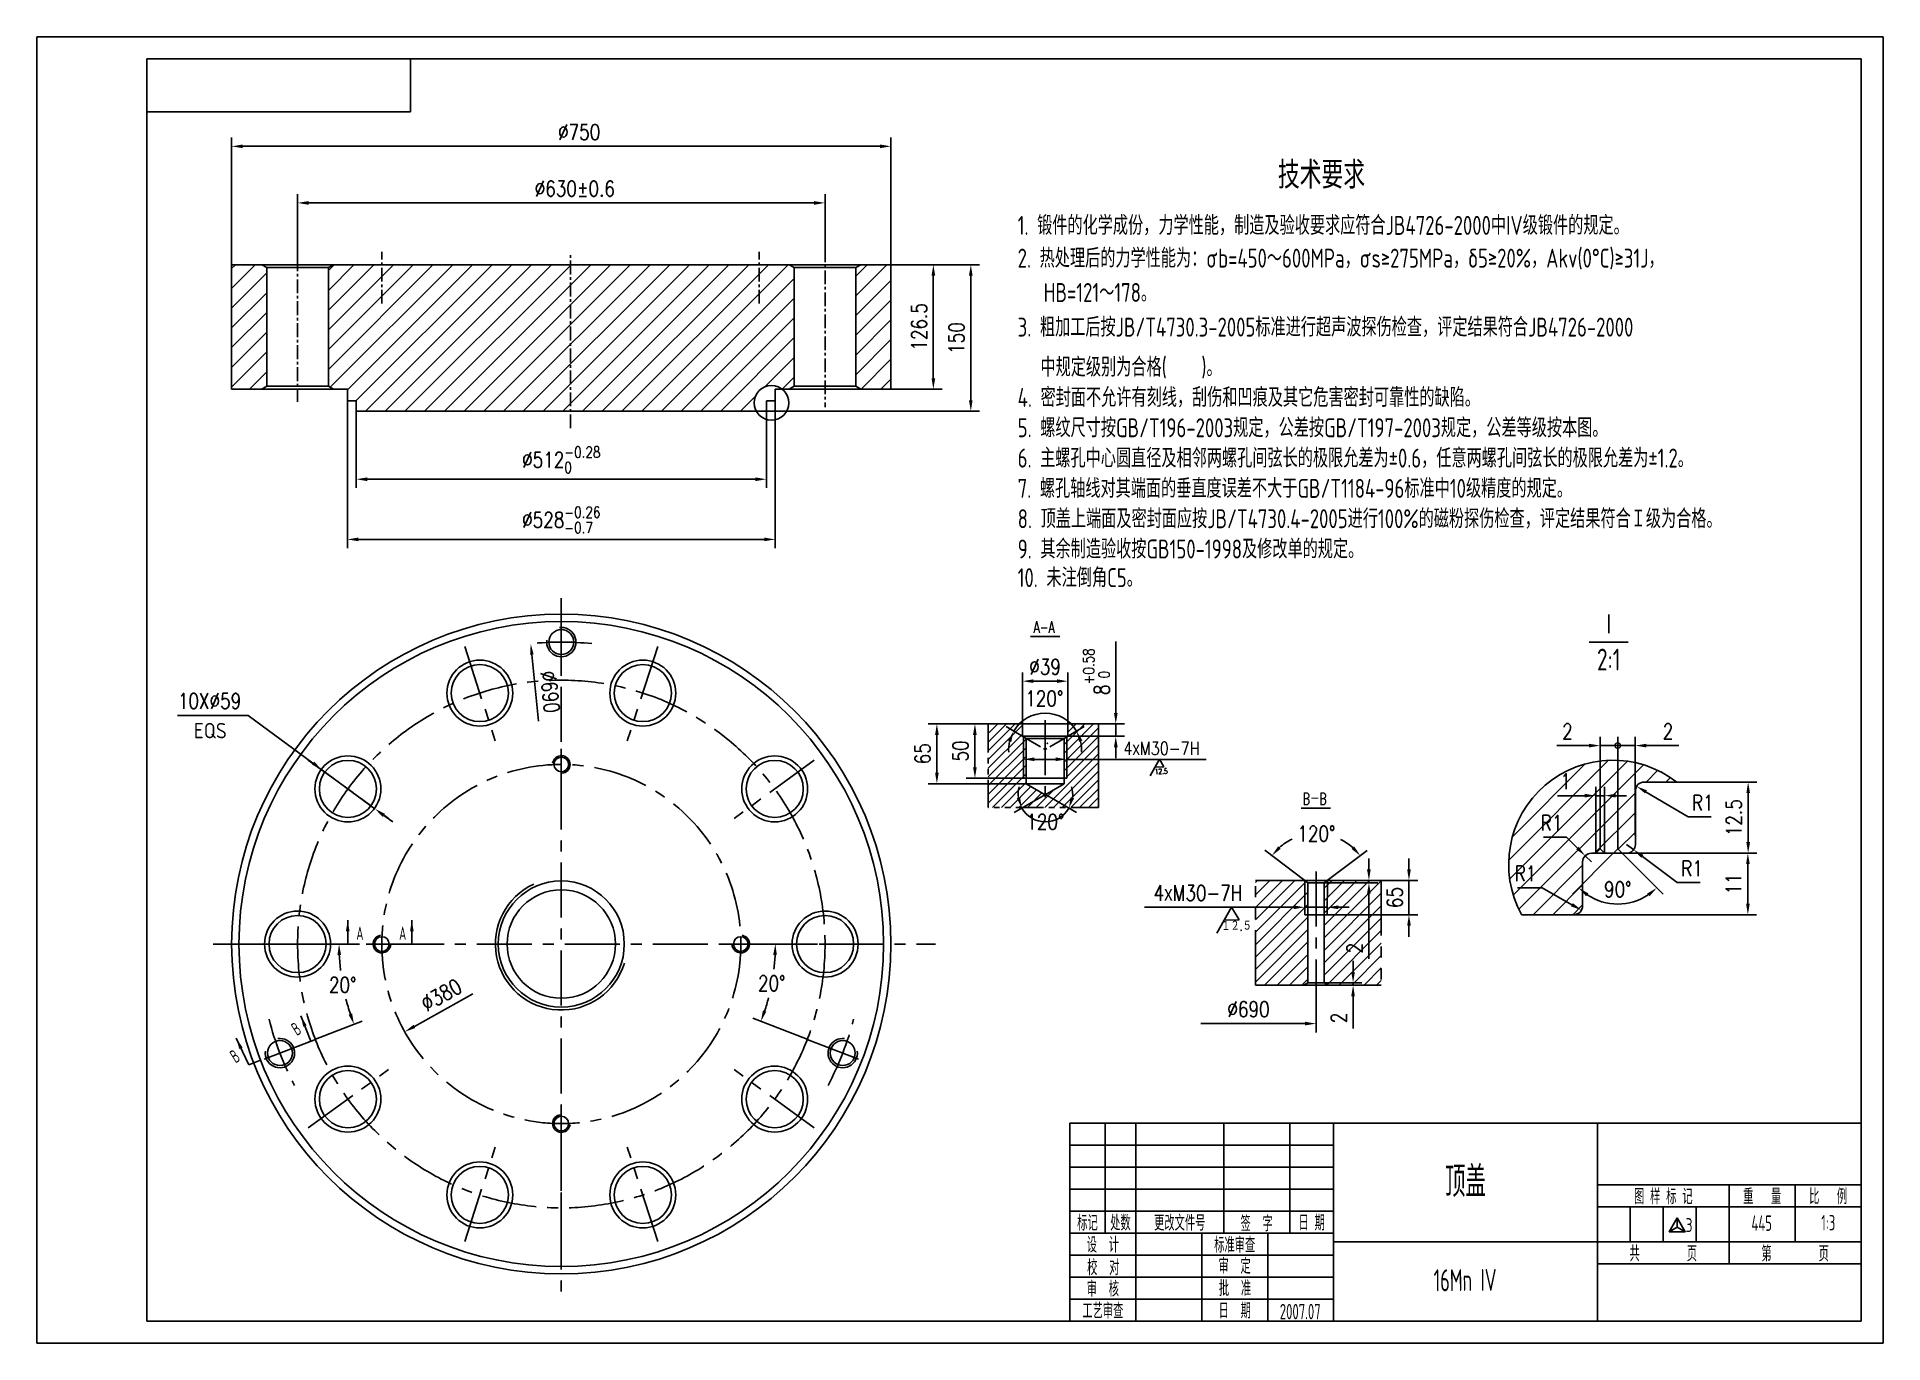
# Model space of a CAD drawing. Header units: inches. Extents: x -75 to 1185, y -15 to 876.
import ezdxf
from ezdxf.enums import TextEntityAlignment as Align

# ---------------------------------------------------------------- set-up
doc = ezdxf.new("R2010")
doc.units = ezdxf.units.IN
doc.header["$LTSCALE"] = 30
doc.linetypes.add('CENTER', pattern=[2, 1.25, -0.25, 0.25, -0.25])
doc.linetypes.add('PHANTOM', pattern=[2.5, 1.25, -0.25, 0.25, -0.25, 0.25, -0.25])
for name, color, linetype in [('06', 10, 'Continuous'), ('08', 7, 'Continuous'), ('09', 170, 'Continuous'), ('1', 7, 'Continuous'), ('1轮廓实线层', 7, 'Continuous'), ('2细线层', 4, 'Continuous'), ('3中心线层', 1, 'CENTER'), ('4', 1, 'CENTER'), ('5', 2, 'PHANTOM'), ('5剖面线层', 2, 'Continuous'), ('6', 3, 'Continuous'), ('6文字层', 3, 'Continuous'), ('8符号标注层', 31, 'Continuous'), ('图框层', 7, 'Continuous')]:
    doc.layers.add(name, color=color, linetype=linetype)
doc.styles.add('HZ', font='Romans.shx', dxfattribs={"width": 0.667, "bigfont": 'Hztxt.shx'})
doc.styles.add('PC_TEXTSTYLE', font='isocp.shx', dxfattribs={"width": 0.8, "bigfont": 'hzfs.shx'})
doc.styles.add('TH_GBDIM', font='romans.shx', dxfattribs={"width": 0.8, "bigfont": 'gbcbig.shx'})
doc.dimstyles.new('TH_GBDIM', dxfattribs={"dimscale": 3, "dimtxt": 3.5, "dimasz": 2.5, "dimexe": 2, "dimexo": 0, "dimgap": 1.5, "dimtad": 1, "dimdec": 1, "dimdsep": 46, "dimtxsty": 'TH_GBDIM', "dimcen": 2.5, "dimclrd": 130, "dimclre": 130, "dimclrt": 3, "dimadec": 0, "dimazin": 0, "dimtfac": 0.714286, "dimtdec": 1, "dimtmove": 0, "dimatfit": 3, "dimfxl": 0, "dimtzin": 0, "dimlwd": -1, "dimlwe": -1, "dimarcsym": 0})
doc.dimstyles.new('TH_GBDIM1', dxfattribs={"dimscale": 3, "dimtxt": 3.5, "dimasz": 2.5, "dimexe": 2, "dimexo": 0, "dimgap": 1.5, "dimtad": 1, "dimdec": 1, "dimzin": 0, "dimdsep": 46, "dimtxsty": 'TH_GBDIM', "dimcen": 2.5, "dimclrd": 130, "dimclre": 130, "dimclrt": 3, "dimadec": 0, "dimazin": 0, "dimtfac": 0.714286, "dimtdec": 1, "dimtmove": 0, "dimatfit": 3, "dimfxl": 0, "dimtzin": 0, "dimlwd": -1, "dimlwe": -1, "dimarcsym": 0})

msp = doc.modelspace()

# ---------------------------------------------------------------- texts
at = {"layer": '09', "ltscale": 20, "style": 'HZ', "width": 0.667}
for s, p in [('A-A', (612.35, 473.44)), ('B－B', (797.1, 356.27))]:
    msp.add_text(s, height=8, dxfattribs=at).set_placement(p, align=Align.MIDDLE)
at = {"layer": '09', "ltscale": 15, "style": 'HZ', "width": 0.667}
for s, height, p in [('12.5', 3.6, (687.88, 373.18)), ('１２.５', 7, (733.31, 266.15))]:
    msp.add_text(s, height=height, rotation=0.6242, dxfattribs=at).set_placement(p)
at = {"layer": '6', "style": 'PC_TEXTSTYLE'}
msp.add_text('EQS', height=10.5, dxfattribs=at).set_placement((43.34, 402.79), align=Align.MIDDLE)
at = {"layer": '6文字层', "style": 'PC_TEXTSTYLE', "width": 0.8}
msp.add_text('技术要求', height=18.6, dxfattribs=at).set_placement((801.71, 766.96), align=Align.BOTTOM_CENTER)
for s, p in [('1. 锻件的化学成份，力学性能，制造及验收要求应符合JB4726-2000中IV级锻件的规定。', (594.36, 737.11)), ('2. 热处理后的力学性能为：σb=450～600MPa，σs≥275MPa，δ5≥20%，Akv(0%%dC)≥31J，', (594.36, 714.76)), ('   HB=121～178。', (594.36, 691.34)), ('3. 粗加工后按JB/T4730.3-2005标准进行超声波探伤检查，评定结果符合JB4726-2000', (594.36, 667.71)), ('  中规定级别为合格(    )。', (598.1, 640.42)), ('4. 密封面不允许有刻线，刮伤和凹痕及其它危害密封可靠性的缺陷。', (594.36, 619.73)), ('5. 螺纹尺寸按GB/T196-2003规定，公差按GB/T197-2003规定，公差等级按本图。', (594.36, 599.05)), ('6. 主螺孔中心圆直径及相邻两螺孔间弦长的极限允差为%%p0.6，任意两螺孔间弦长的极限允差为%%p1.2。', (594.36, 578.37)), ('7. 螺孔轴线对其端面的垂直度误差不大于GB/T1184-96标准中10级精度的规定。', (594.36, 557.69)), ('8. 顶盖上端面及密封面应按JB/T4730.4-2005进行100%的磁粉探伤检查，评定结果符合Ｉ级为合格。', (594.36, 537.01)), ('9. 其余制造验收按GB150-1998及修改单的规定。', (594.36, 516.33)), ('10. 未注倒角C5。', (594.36, 496.8))]:
    msp.add_text(s, height=12.9254, dxfattribs=at).set_placement(p, align=Align.BOTTOM_LEFT)
at = {"layer": '6文字层', "style": 'PC_TEXTSTYLE', "width": 0.667}
for p in [(143, 260.05), (172.2, 260.05)]:
    msp.add_text('A', height=9, dxfattribs=at).set_placement(p)
for p in [(102.4, 194.35), (60.56, 175.66)]:
    msp.add_text('B', height=9, rotation=32.05758, dxfattribs=at).set_placement(p)
at = {"layer": '6文字层', "attachment_point": 8, "style": 'PC_TEXTSTYLE'}
for s, insert, char_height in [('Ⅰ', (997.76, 467.68), 14.85), ('2:1', (997.76, 443.84), 14.847)]:
    msp.add_mtext(s, dxfattribs=dict(at, insert=insert, char_height=char_height))

# ---------------------------------------------------------------- blocks, each defined once
blk = doc.blocks.new('*D5')
at = {"color": 130}
for p, q in [((502.8, 720.6), (568.4, 720.6)), ((562.4, 628.2), (562.4, 713.1)), ((422.9, 620.7), (568.4, 620.7))]:
    blk.add_line(p, q, dxfattribs=at)
for points in [[(561.1, 713.1), (563.6, 713.1), (562.4, 720.6)], [(561.1, 628.2), (563.6, 628.2), (562.4, 620.7)]]:
    blk.add_solid(points, dxfattribs=at)
at = {"layer": 'Defpoints', "color": 0}
for p in [(502.8, 720.6), (562.4, 720.6), (422.9, 620.7)]:
    blk.add_point(p, dxfattribs=at)
at = {"color": 3, "insert": (552.6, 670.6), "char_height": 10.5, "attachment_point": 5, "rotation": 90, "style": 'TH_GBDIM'}
blk.add_mtext('150{}{}', dxfattribs=at)
blk = doc.blocks.new('*D6')
at = {"color": 130}
for p, q in [((102.9, 725.6), (102.9, 768.8)), ((462.9, 731.7), (462.9, 768.8)), ((110.4, 762.8), (455.4, 762.8))]:
    blk.add_line(p, q, dxfattribs=at)
for points in [[(110.4, 764), (110.4, 761.5), (102.9, 762.8)], [(455.4, 764), (455.4, 761.5), (462.9, 762.8)]]:
    blk.add_solid(points, dxfattribs=at)
at = {"layer": 'Defpoints', "color": 0}
for p in [(462.9, 762.8), (462.9, 731.7), (102.9, 725.6)]:
    blk.add_point(p, dxfattribs=at)
at = {"color": 3, "insert": (292.1, 772.5), "char_height": 10.5, "attachment_point": 5, "style": 'TH_GBDIM'}
blk.add_mtext('%%c630%%P0.6', dxfattribs=at)
blk = doc.blocks.new('*D7')
at = {"color": 130}
for p, q in [((57.9, 720.6), (57.9, 807.4)), ((507.9, 720.6), (507.9, 807.4)), ((65.4, 801.4), (500.4, 801.4))]:
    blk.add_line(p, q, dxfattribs=at)
for points in [[(65.4, 802.6), (65.4, 800.1), (57.9, 801.4)], [(500.4, 802.6), (500.4, 800.1), (507.9, 801.4)]]:
    blk.add_solid(points, dxfattribs=at)
at = {"layer": 'Defpoints', "color": 0}
for p in [(507.9, 801.4), (57.9, 720.6), (507.9, 720.6)]:
    blk.add_point(p, dxfattribs=at)
at = {"color": 3, "insert": (295.1, 811.1), "char_height": 10.5, "attachment_point": 5, "style": 'TH_GBDIM'}
blk.add_mtext('%%c750', dxfattribs=at)
blk = doc.blocks.new('*D8')
at = {"color": 130}
for p, q in [((142.9, 620.7), (142.9, 568.3)), ((422.9, 620.7), (422.9, 568.3)), ((150.4, 574.3), (415.4, 574.3))]:
    blk.add_line(p, q, dxfattribs=at)
for points in [[(150.4, 575.5), (150.4, 573), (142.9, 574.3)], [(415.4, 575.5), (415.4, 573), (422.9, 574.3)]]:
    blk.add_solid(points, dxfattribs=at)
at = {"layer": 'Defpoints', "color": 0}
for p in [(142.9, 620.7), (422.9, 620.7), (422.9, 574.3)]:
    blk.add_point(p, dxfattribs=at)
at = {"color": 3, "insert": (282.9, 587.5), "char_height": 10.5, "attachment_point": 5, "style": 'TH_GBDIM'}
blk.add_mtext('\\A1;%%c512{\\H0.7143x;\\S-0.28^ 0;}', dxfattribs=at)
blk = doc.blocks.new('*D9')
at = {"color": 130}
for p, q in [((136.9, 627.7), (136.9, 527.2)), ((428.9, 627.7), (428.9, 527.2)), ((144.4, 533.2), (421.4, 533.2))]:
    blk.add_line(p, q, dxfattribs=at)
for points in [[(144.4, 534.5), (144.4, 532), (136.9, 533.2)], [(421.4, 534.5), (421.4, 532), (428.9, 533.2)]]:
    blk.add_solid(points, dxfattribs=at)
at = {"layer": 'Defpoints', "color": 0}
for p in [(136.9, 627.7), (428.9, 627.7), (428.9, 533.2)]:
    blk.add_point(p, dxfattribs=at)
at = {"color": 3, "insert": (282.9, 546.5), "char_height": 10.5, "attachment_point": 5, "style": 'TH_GBDIM'}
blk.add_mtext('\\A1;%%c528{\\H0.7143x;\\S-0.26^ -0.7;}', dxfattribs=at)
blk = doc.blocks.new('*D10')
at = {"color": 130}
for p, q in [((507.9, 720.6), (542.8, 720.6)), ((536.8, 713.1), (536.8, 643.2)), ((507.9, 635.7), (542.8, 635.7))]:
    blk.add_line(p, q, dxfattribs=at)
for points in [[(535.6, 713.1), (538.1, 713.1), (536.8, 720.6)], [(535.6, 643.2), (538.1, 643.2), (536.8, 635.7)]]:
    blk.add_solid(points, dxfattribs=at)
at = {"layer": 'Defpoints', "color": 0}
for p in [(507.9, 720.6), (507.9, 635.7), (536.8, 635.7)]:
    blk.add_point(p, dxfattribs=at)
at = {"color": 3, "insert": (527.1, 678.2), "char_height": 10.5, "attachment_point": 5, "rotation": 90, "style": 'TH_GBDIM'}
blk.add_mtext('126.5{}{}', dxfattribs=at)
blk = doc.blocks.new('*D11')
at = {"color": 130}
for p, q in [((21, 413.2), (69.1, 413.2)), ((69.1, 413.2), (113.4, 380.6)), ((155.7, 349.4), (119.5, 376.1)), ((161.8, 345), (167.8, 340.6))]:
    blk.add_line(p, q, dxfattribs=at)
for points in [[(114.2, 381.6), (112.7, 379.6), (119.5, 376.1)], [(162.5, 346), (161, 344), (155.7, 349.4)]]:
    blk.add_solid(points, dxfattribs=at)
at = {"layer": 'Defpoints', "color": 0}
for p in [(119.5, 376.1), (155.7, 349.4)]:
    blk.add_point(p, dxfattribs=at)
at = {"color": 3, "insert": (42.8, 423), "char_height": 10.5, "attachment_point": 5, "style": 'TH_GBDIM'}
blk.add_mtext('10X%%c59{}{}', dxfattribs=at)
blk = doc.blocks.new('*D12')
at = {"color": 130}
for p, q in [((1051.9, 343.9), (1023.2, 360.9)), ((1067.6, 343.9), (1051.9, 343.9))]:
    blk.add_line(p, q, dxfattribs=at)
blk.add_solid([(1023.9, 362), (1022.6, 359.9), (1016.8, 364.8)], dxfattribs=at)
at = {"layer": 'Defpoints', "color": 0}
for p in [(1016.8, 364.8), (1021.9, 361.7)]:
    blk.add_point(p, dxfattribs=at)
at = {"color": 3, "insert": (1062, 353.6), "char_height": 10.5, "attachment_point": 5, "style": 'TH_GBDIM'}
blk.add_mtext('R1{}{}', dxfattribs=at)
blk = doc.blocks.new('*D13')
at = {"color": 130}
for p, q in [((1009.9, 325.2), (1014.7, 321.6)), ((1044.5, 299.1), (1020.7, 317)), ((1060.2, 299.1), (1044.5, 299.1))]:
    blk.add_line(p, q, dxfattribs=at)
blk.add_solid([(1021.5, 318), (1020, 316), (1014.7, 321.6)], dxfattribs=at)
at = {"layer": 'Defpoints', "color": 0}
for p in [(1009.9, 325.2), (1014.7, 321.6)]:
    blk.add_point(p, dxfattribs=at)
at = {"color": 3, "insert": (1054.6, 308.8), "char_height": 10.5, "attachment_point": 5, "style": 'TH_GBDIM'}
blk.add_mtext('R1{}{}', dxfattribs=at)
blk = doc.blocks.new('_DotSmall')
at = {"color": 0, "linetype": 'ByBlock', "const_width": 0.5}
blk.add_lwpolyline([(-0.0625, 0, 1), (0.0625, 0, 1)], format="xyb", close=True, dxfattribs=at)
blk = doc.blocks.new('*D16')
at = {"color": 130}
for p, q in [((984.4, 392.6), (962.3, 392.6)), ((991.9, 322.2), (991.9, 398.6)), ((1003.9, 392.6), (991.9, 392.6)), ((1003.9, 322.2), (1003.9, 398.6)), ((1003.9, 392.6), (1011.4, 392.6))]:
    blk.add_line(p, q, dxfattribs=at)
blk.add_solid([(984.4, 393.8), (984.4, 391.3), (991.9, 392.6)], dxfattribs=at)
at = {"layer": 'Defpoints', "color": 0}
for p in [(991.9, 392.6), (991.9, 322.2), (1003.9, 322.2)]:
    blk.add_point(p, dxfattribs=at)
at = {"color": 130, "xscale": 7.5, "yscale": 7.5, "zscale": 7.5, "rotation": 180}
blk.add_blockref('_DotSmall', (1003.9, 392.6), dxfattribs=at)
at = {"color": 3, "insert": (969.6, 402.3), "char_height": 10.5, "attachment_point": 5, "style": 'TH_GBDIM'}
blk.add_mtext('2{}{}', dxfattribs=at)
blk = doc.blocks.new('*D17')
at = {"color": 130}
for p, q in [((1003.9, 392.6), (996.4, 392.6)), ((1003.9, 322.2), (1003.9, 398.6)), ((1003.9, 392.6), (1015.9, 392.6)), ((1015.9, 331.2), (1015.9, 398.6)), ((1023.4, 392.6), (1045.5, 392.6))]:
    blk.add_line(p, q, dxfattribs=at)
blk.add_solid([(1023.4, 393.8), (1023.4, 391.3), (1015.9, 392.6)], dxfattribs=at)
at = {"layer": 'Defpoints', "color": 0}
for p in [(1015.9, 392.6), (1015.9, 331.2), (1003.9, 322.2)]:
    blk.add_point(p, dxfattribs=at)
at = {"color": 3, "insert": (1038.2, 402.3), "char_height": 10.5, "attachment_point": 5, "style": 'TH_GBDIM'}
blk.add_mtext('2{}{}', dxfattribs=at)
blk = doc.blocks.new('_None')
blk = doc.blocks.new('*D18')
at = {"color": 130}
for p, q in [((981.4, 358.4), (962.9, 358.4)), ((988.9, 319.2), (988.9, 364.4)), ((994.9, 358.4), (988.9, 358.4)), ((994.9, 319.2), (994.9, 364.4)), ((1002.4, 358.4), (1009.9, 358.4))]:
    blk.add_line(p, q, dxfattribs=at)
for points in [[(981.4, 359.7), (981.4, 357.2), (988.9, 358.4)], [(1002.4, 359.7), (1002.4, 357.2), (994.9, 358.4)]]:
    blk.add_solid(points, dxfattribs=at)
at = {"layer": 'Defpoints', "color": 0}
for p in [(994.9, 358.4), (988.9, 319.2), (994.9, 319.2)]:
    blk.add_point(p, dxfattribs=at)
at = {"color": 3, "insert": (968.4, 368.2), "char_height": 10.5, "attachment_point": 5, "style": 'TH_GBDIM'}
blk.add_mtext('1{}{}', dxfattribs=at)
blk = doc.blocks.new('*D19')
at = {"color": 130}
for p, q in [((1000.9, 319.2), (973, 291.3)), ((1006.9, 319.2), (1034.8, 291.3))]:
    blk.add_line(p, q, dxfattribs=at)
blk.add_arc((1003.9, 322.2), 37.7, 236.4174, 303.5826, dxfattribs=at)
for points in [[(982.3, 289.8), (983.9, 291.7), (977.3, 295.5)], [(1024, 291.7), (1025.6, 289.8), (1030.6, 295.5)]]:
    blk.add_solid(points, dxfattribs=at)
at = {"layer": 'Defpoints', "color": 0}
for p in [(1000.9, 319.2), (1003.9, 322.2), (1003.9, 322.2), (1006.9, 319.2), (994.2, 285.8)]:
    blk.add_point(p, dxfattribs=at)
at = {"color": 3, "insert": (1003.9, 294.5), "char_height": 10.5, "attachment_point": 5, "style": 'TH_GBDIM'}
blk.add_mtext('90°', dxfattribs=at)
blk = doc.blocks.new('*D20')
at = {"color": 130}
for p, q in [((953.2, 330), (968.9, 330)), ((968.9, 330), (976.4, 322.7)), ((985.9, 313.2), (981.7, 317.4))]:
    blk.add_line(p, q, dxfattribs=at)
blk.add_solid([(977.2, 323.6), (975.5, 321.8), (981.7, 317.4)], dxfattribs=at)
at = {"layer": 'Defpoints', "color": 0}
for p in [(981.7, 317.4), (985.9, 313.2)]:
    blk.add_point(p, dxfattribs=at)
at = {"color": 3, "insert": (958.8, 339.8), "char_height": 10.5, "attachment_point": 5, "style": 'TH_GBDIM'}
blk.add_mtext('R1{}{}', dxfattribs=at)
blk = doc.blocks.new('*D21')
at = {"color": 130}
for p, q in [((935.4, 295.6), (952.3, 295.6)), ((952.3, 295.6), (972.6, 284))]:
    blk.add_line(p, q, dxfattribs=at)
blk.add_solid([(973.3, 285.1), (972, 282.9), (979.2, 280.3)], dxfattribs=at)
at = {"layer": 'Defpoints', "color": 0}
for p in [(973.9, 283.2), (979.2, 280.3)]:
    blk.add_point(p, dxfattribs=at)
at = {"color": 3, "insert": (941, 305.3), "char_height": 10.5, "attachment_point": 5, "style": 'TH_GBDIM'}
blk.add_mtext('R1{}{}', dxfattribs=at)
blk = doc.blocks.new('*D22')
at = {"color": 130}
for p, q in [((1023.2, 367.7), (1098.9, 367.7)), ((1092.9, 326.7), (1092.9, 360.2)), ((1008.9, 319.2), (1098.9, 319.2))]:
    blk.add_line(p, q, dxfattribs=at)
for points in [[(1091.7, 360.2), (1094.2, 360.2), (1092.9, 367.7)], [(1091.7, 326.7), (1094.2, 326.7), (1092.9, 319.2)]]:
    blk.add_solid(points, dxfattribs=at)
at = {"layer": 'Defpoints', "color": 0}
for p in [(1023.2, 367.7), (1092.9, 367.7), (1008.9, 319.2)]:
    blk.add_point(p, dxfattribs=at)
at = {"color": 3, "insert": (1083.2, 343.4), "char_height": 10.5, "attachment_point": 5, "rotation": 90, "style": 'TH_GBDIM'}
blk.add_mtext('12.5', dxfattribs=at)
blk = doc.blocks.new('*D23')
at = {"color": 130}
for p, q in [((1074, 319.2), (1098.7, 319.2)), ((1092.7, 311.7), (1092.7, 284.7)), ((973.1, 277.2), (1098.7, 277.2))]:
    blk.add_line(p, q, dxfattribs=at)
for points in [[(1091.5, 311.7), (1094, 311.7), (1092.7, 319.2)], [(1091.5, 284.7), (1094, 284.7), (1092.7, 277.2)]]:
    blk.add_solid(points, dxfattribs=at)
at = {"layer": 'Defpoints', "color": 0}
for p in [(1074, 319.2), (973.1, 277.2), (1092.7, 277.2)]:
    blk.add_point(p, dxfattribs=at)
at = {"color": 3, "insert": (1083, 298.2), "char_height": 10.5, "attachment_point": 5, "rotation": 90, "style": 'TH_GBDIM'}
blk.add_mtext('11', dxfattribs=at)
blk = doc.blocks.new('*U24')
for p, q in [((2.03, 1.13), (0, 0)), ((2.03, 3.51), (2.03, 1.13)), ((2.03, 1.13), (4.05, 0))]:
    blk.add_line(p, q)
blk.add_lwpolyline([(2.03, 3.51), (0, 0), (4.05, 0)], close=True)
at = {"style": 'PC_TEXTSTYLE', "width": 0.8}
blk.add_text('3', height=3.5, dxfattribs=at).set_placement((4.12, -0.07))
blk = doc.blocks.new('*D25')
at = {"color": 130}
blk.add_line((222.4, 223.3), (182.6, 201), dxfattribs=at)
blk.add_solid([(182, 202.1), (183.2, 199.9), (176, 197.3)], dxfattribs=at)
at = {"layer": 'Defpoints', "color": 0}
for p in [(389.8, 317.1), (176, 197.3)]:
    blk.add_point(p, dxfattribs=at)
at = {"color": 3, "insert": (201, 222.5), "char_height": 10.5, "attachment_point": 5, "rotation": 29.2739, "style": 'TH_GBDIM'}
blk.add_mtext('%%c380{}{}', dxfattribs=at)
blk = doc.blocks.new('*D26')
at = {"color": 130}
blk.add_line((267.4, 409.2), (262.8, 454.7), dxfattribs=at)
blk.add_solid([(264, 454.8), (261.6, 454.5), (262, 462.1)], dxfattribs=at)
at = {"layer": 'Defpoints', "color": 0}
for p in [(262, 462.1), (303.8, 52.3)]:
    blk.add_point(p, dxfattribs=at)
at = {"color": 3, "insert": (275.2, 429.2), "char_height": 10.5, "attachment_point": 5, "rotation": 275.8128, "style": 'TH_GBDIM'}
blk.add_mtext('%%c690{}{}', dxfattribs=at)
blk = doc.blocks.new('*D27')
at = {"color": 130}
blk.add_line((115.1, 192.2), (147, 204.6), dxfattribs=at)
for start, end in [(182.8324, 186.8628), (194.3596, 198.3441)]:
    blk.add_arc((282.9, 257.2), 151.7, start, end, dxfattribs=at)
for points in [[(130.1, 249.7), (132.6, 249.7), (131.2, 257.2)], [(140.1, 209.9), (137.7, 209), (141.4, 202.4)]]:
    blk.add_solid(points, dxfattribs=at)
at = {"layer": 'Defpoints', "color": 0}
for p in [(69.5, 257.2), (137.1, 257.2), (132.3, 238.6), (115.1, 192.2), (73.1, 175.9)]:
    blk.add_point(p, dxfattribs=at)
at = {"color": 3, "insert": (133.7, 229.3), "char_height": 10.5, "attachment_point": 5, "style": 'TH_GBDIM'}
blk.add_mtext('20%%d{}{}', dxfattribs=at)
blk = doc.blocks.new('*D28')
at = {"color": 130}
blk.add_line((450.7, 192.2), (413.5, 206.6), dxfattribs=at)
for start, end in [(353.2804, 357.0583), (341.7652, 345.4936)]:
    blk.add_arc((282.9, 257.2), 146.1, start, end, dxfattribs=at)
for points in [[(427.5, 249.7), (430, 249.7), (429, 257.2)], [(422.8, 211.1), (420.5, 211.9), (419.1, 204.4)]]:
    blk.add_solid(points, dxfattribs=at)
at = {"layer": 'Defpoints', "color": 0}
for p in [(428.7, 257.2), (496.3, 257.2), (424.6, 221.6), (450.7, 192.2), (492.7, 175.9)]:
    blk.add_point(p, dxfattribs=at)
at = {"color": 3, "insert": (426.5, 230.4), "char_height": 10.5, "attachment_point": 5, "style": 'TH_GBDIM'}
blk.add_mtext('20%%d{}{}', dxfattribs=at)
blk = doc.blocks.new('*D35')
at = {"layer": '6文字层', "color": 130}
for p, q in [((600.2, 397.4), (586.4, 405.5)), ((626, 397.4), (639.8, 405.5))]:
    blk.add_line(p, q, dxfattribs=at)
for start, end in [(30.4659, 149.5341), (166.828, 184.1219), (355.8781, 13.172)]:
    blk.add_arc((613.1, 389.8), 24.9, start, end, dxfattribs=at)
for points in [[(587.7, 396), (590, 395.1), (591.6, 402.5)], [(636.2, 395.1), (638.6, 396), (634.6, 402.5)]]:
    blk.add_solid(points, dxfattribs=at)
at = {"layer": 'Defpoints', "color": 0}
for p in [(621.6, 413.3), (600.2, 397.4), (626, 397.4), (613.1, 389.8), (613.1, 389.8)]:
    blk.add_point(p, dxfattribs=at)
at = {"layer": '6文字层', "color": 3, "insert": (612.5, 424.7), "char_height": 10.5, "attachment_point": 5, "style": 'TH_GBDIM'}
blk.add_mtext('120%%D', dxfattribs=at)
blk = doc.blocks.new('*D34')
at = {"layer": '6文字层', "color": 130}
for p, q in [((597.6, 403.2), (597.6, 442.5)), ((628.6, 403.2), (628.6, 442.5)), ((605.1, 436.5), (621.1, 436.5))]:
    blk.add_line(p, q, dxfattribs=at)
for points in [[(605.1, 437.8), (605.1, 435.3), (597.6, 436.5)], [(621.1, 437.8), (621.1, 435.3), (628.6, 436.5)]]:
    blk.add_solid(points, dxfattribs=at)
at = {"layer": 'Defpoints', "color": 0}
for p in [(628.6, 436.5), (597.6, 403.2), (628.6, 403.2)]:
    blk.add_point(p, dxfattribs=at)
at = {"layer": '6文字层', "color": 3, "insert": (613.1, 446.3), "char_height": 10.5, "attachment_point": 5, "style": 'TH_GBDIM'}
blk.add_mtext('%%c39', dxfattribs=at)
blk = doc.blocks.new('*D33')
at = {"layer": '6文字层', "color": 130}
for q in [(592, 346.9), (634.5, 346.9)]:
    blk.add_line((613.3, 359.2), q, dxfattribs=at)
for start, end in [(163.5965, 186.8826), (353.1174, 16.4035), (210.1688, 329.8312)]:
    blk.add_arc((613.3, 359.2), 18.6, start, end, dxfattribs=at)
for points in [[(596, 357.4), (593.7, 356.6), (597.2, 349.9)], [(632.9, 356.6), (630.5, 357.4), (629.3, 349.9)]]:
    blk.add_solid(points, dxfattribs=at)
at = {"layer": 'Defpoints', "color": 0}
for p in [(596.3, 369.1), (630.2, 369.1), (613.3, 359.2), (613.3, 359.2), (619.6, 341.7)]:
    blk.add_point(p, dxfattribs=at)
at = {"layer": '6文字层', "color": 3, "insert": (613.2, 340.6), "char_height": 10.5, "attachment_point": 5, "style": 'TH_GBDIM'}
blk.add_mtext('120°', dxfattribs=at)
blk = doc.blocks.new('*D32')
at = {"layer": '6文字层', "color": 130}
for p, q in [((661.3, 414.9), (661.3, 463.6)), ((649.5, 407.4), (667.3, 407.4)), ((661.3, 398.9), (661.3, 407.4)), ((620.9, 398.9), (667.3, 398.9)), ((661.3, 391.4), (661.3, 383.9))]:
    blk.add_line(p, q, dxfattribs=at)
for points in [[(660.1, 414.9), (662.6, 414.9), (661.3, 407.4)], [(660.1, 391.4), (662.6, 391.4), (661.3, 398.9)]]:
    blk.add_solid(points, dxfattribs=at)
at = {"layer": 'Defpoints', "color": 0}
for p in [(649.5, 407.4), (661.3, 407.4), (620.9, 398.9)]:
    blk.add_point(p, dxfattribs=at)
at = {"layer": '6文字层', "color": 3, "insert": (648.1, 443), "char_height": 10.5, "attachment_point": 5, "rotation": 90, "style": 'TH_GBDIM'}
blk.add_mtext('8{}{\\H0.7143x;\\S+0.58^  0;}', dxfattribs=at)
blk = doc.blocks.new('*D31')
at = {"layer": '6文字层', "color": 130}
for p, q in [((598.3, 370.3), (598.3, 389.2)), ((605.8, 383.2), (620.4, 383.2)), ((627.9, 370.3), (627.9, 389.2)), ((627.9, 383.2), (722.9, 383.2))]:
    blk.add_line(p, q, dxfattribs=at)
for points in [[(605.8, 384.5), (605.8, 382), (598.3, 383.2)], [(620.4, 384.5), (620.4, 382), (627.9, 383.2)]]:
    blk.add_solid(points, dxfattribs=at)
at = {"layer": 'Defpoints', "color": 0}
for p in [(598.3, 383.2), (598.3, 370.3), (627.9, 370.3)]:
    blk.add_point(p, dxfattribs=at)
at = {"layer": '6文字层', "color": 3, "insert": (692.5, 390.7), "char_height": 9, "attachment_point": 5, "style": 'TH_GBDIM'}
blk.add_mtext('4{\\fArial|b0|i0|c0|p32;x}M30-7H', dxfattribs=at)
blk = doc.blocks.new('*D30')
at = {"layer": '6文字层', "color": 130}
for p, q in [((611.9, 407.4), (559.2, 407.4)), ((565.2, 399.9), (565.2, 377.8)), ((600.2, 370.3), (559.2, 370.3))]:
    blk.add_line(p, q, dxfattribs=at)
for points in [[(563.9, 399.9), (566.4, 399.9), (565.2, 407.4)], [(563.9, 377.8), (566.4, 377.8), (565.2, 370.3)]]:
    blk.add_solid(points, dxfattribs=at)
at = {"layer": 'Defpoints', "color": 0}
for p in [(611.9, 407.4), (565.2, 370.3), (600.2, 370.3)]:
    blk.add_point(p, dxfattribs=at)
at = {"layer": '6文字层', "color": 3, "insert": (555.4, 388.9), "char_height": 10.5, "attachment_point": 5, "rotation": 90, "style": 'TH_GBDIM'}
blk.add_mtext('50{}{}', dxfattribs=at)
blk = doc.blocks.new('*D29')
at = {"layer": '6文字层', "color": 130}
for p, q in [((597.6, 407.4), (533.2, 407.4)), ((539.2, 399.9), (539.2, 374.1)), ((600.2, 366.6), (533.2, 366.6))]:
    blk.add_line(p, q, dxfattribs=at)
for points in [[(538, 399.9), (540.5, 399.9), (539.2, 407.4)], [(538, 374.1), (540.5, 374.1), (539.2, 366.6)]]:
    blk.add_solid(points, dxfattribs=at)
at = {"layer": 'Defpoints', "color": 0}
for p in [(597.6, 407.4), (539.2, 366.6), (600.2, 366.6)]:
    blk.add_point(p, dxfattribs=at)
at = {"layer": '6文字层', "color": 3, "insert": (529.5, 387), "char_height": 10.5, "attachment_point": 5, "rotation": 90, "style": 'TH_GBDIM'}
blk.add_mtext('65{}{}', dxfattribs=at)
blk = doc.blocks.new('*D41')
at = {"layer": '6文字层', "color": 130}
for p, q in [((823.3, 238.2), (823.3, 245.7)), ((798, 230.7), (829.3, 230.7)), ((798, 229.1), (829.3, 229.1)), ((823.3, 230.7), (823.3, 229.1)), ((823.3, 221.6), (823.3, 199.5))]:
    blk.add_line(p, q, dxfattribs=at)
for points in [[(822, 238.2), (824.5, 238.2), (823.3, 230.7)], [(822, 221.6), (824.5, 221.6), (823.3, 229.1)]]:
    blk.add_solid(points, dxfattribs=at)
at = {"layer": 'Defpoints', "color": 0}
for p in [(798, 230.7), (798, 229.1), (823.3, 229.1)]:
    blk.add_point(p, dxfattribs=at)
at = {"layer": '6文字层', "color": 3, "insert": (813.5, 206.8), "char_height": 10.5, "attachment_point": 5, "rotation": 90, "style": 'TH_GBDIM'}
blk.add_mtext('2', dxfattribs=at)
blk = doc.blocks.new('*D40')
at = {"layer": '6文字层', "color": 130}
for p, q in [((834.1, 308.1), (834.1, 315.6)), ((798, 299), (840.1, 299)), ((798.2, 300.6), (840.1, 300.6)), ((834.1, 300.6), (834.1, 299)), ((834.1, 291.5), (834.1, 247.1))]:
    blk.add_line(p, q, dxfattribs=at)
for points in [[(832.8, 308.1), (835.3, 308.1), (834.1, 300.6)], [(832.8, 291.5), (835.3, 291.5), (834.1, 299)]]:
    blk.add_solid(points, dxfattribs=at)
at = {"layer": 'Defpoints', "color": 0}
for p in [(798, 299), (798.2, 300.6), (834.1, 300.6)]:
    blk.add_point(p, dxfattribs=at)
at = {"layer": '6文字层', "color": 3, "insert": (824.3, 254.4), "char_height": 10.5, "attachment_point": 5, "rotation": 90, "style": 'TH_GBDIM'}
blk.add_mtext('2', dxfattribs=at)
blk = doc.blocks.new('*D39')
at = {"layer": '6文字层', "color": 130}
for p, q in [((790.3, 300.6), (763.1, 321.2)), ((805.7, 300.6), (833, 321.1))]:
    blk.add_line(p, q, dxfattribs=at)
for start, end in [(115.5097, 131.5204), (48.3388, 63.6639)]:
    blk.add_arc((798, 294.8), 37.7, start, end, dxfattribs=at)
for points in [[(773.9, 322.2), (772.1, 323.9), (767.9, 317.5)], [(824, 323.8), (822.2, 322.1), (828.2, 317.5)]]:
    blk.add_solid(points, dxfattribs=at)
at = {"layer": 'Defpoints', "color": 0}
for p in [(786.6, 330.8), (790.3, 300.6), (792.4, 299), (803.6, 299), (805.7, 300.6)]:
    blk.add_point(p, dxfattribs=at)
at = {"layer": '6文字层', "color": 3, "insert": (798.2, 332.5), "char_height": 10.5, "attachment_point": 5, "style": 'TH_GBDIM'}
blk.add_mtext('120%%d', dxfattribs=at)
blk = doc.blocks.new('*D38')
at = {"layer": '6文字层', "color": 130}
for p, q in [((861.4, 308.1), (861.4, 315.6)), ((798, 300.6), (867.4, 300.6)), ((861.4, 277.2), (861.4, 300.6)), ((798, 277.2), (867.4, 277.2)), ((861.4, 269.7), (861.4, 262.2))]:
    blk.add_line(p, q, dxfattribs=at)
for points in [[(860.2, 308.1), (862.7, 308.1), (861.4, 300.6)], [(860.2, 269.7), (862.7, 269.7), (861.4, 277.2)]]:
    blk.add_solid(points, dxfattribs=at)
at = {"layer": 'Defpoints', "color": 0}
for p in [(798, 300.6), (861.4, 300.6), (798, 277.2)]:
    blk.add_point(p, dxfattribs=at)
at = {"layer": '6文字层', "color": 3, "insert": (851.7, 288.9), "char_height": 10.5, "attachment_point": 5, "rotation": 90, "style": 'TH_GBDIM'}
blk.add_mtext('65', dxfattribs=at)
blk = doc.blocks.new('*D37')
at = {"layer": '6文字层', "color": 130}
for p, q in [((798, 222.8), (798, 196.9)), ((790.5, 202.9), (719.3, 202.9))]:
    blk.add_line(p, q, dxfattribs=at)
blk.add_solid([(790.5, 204.2), (790.5, 201.7), (798, 202.9)], dxfattribs=at)
at = {"layer": 'Defpoints', "color": 0}
for p in [(719.3, 223.5), (798, 222.8), (719.3, 202.9)]:
    blk.add_point(p, dxfattribs=at)
at = {"layer": '6文字层', "color": 3, "insert": (751.9, 212.7), "char_height": 10.5, "attachment_point": 5, "style": 'TH_GBDIM'}
blk.add_mtext('%%C690', dxfattribs=at)
blk = doc.blocks.new('*D36')
at = {"layer": '6文字层', "color": 130}
for p, q in [((782.8, 282.3), (680.9, 282.3)), ((790.3, 277.2), (790.3, 288.3)), ((805.6, 282.3), (790.3, 282.3)), ((805.6, 277.2), (805.6, 288.3)), ((813.1, 282.3), (820.6, 282.3))]:
    blk.add_line(p, q, dxfattribs=at)
for points in [[(782.8, 283.5), (782.8, 281), (790.3, 282.3)], [(813.1, 283.5), (813.1, 281), (805.6, 282.3)]]:
    blk.add_solid(points, dxfattribs=at)
at = {"layer": 'Defpoints', "color": 0}
for p in [(790.3, 282.3), (790.3, 277.2), (805.6, 277.2)]:
    blk.add_point(p, dxfattribs=at)
at = {"layer": '6文字层', "color": 3, "insert": (717.4, 292), "char_height": 10.5, "attachment_point": 5, "style": 'TH_GBDIM'}
blk.add_mtext('4{\\fArial|b0|i0|c0|p32;x}M30-7H', dxfattribs=at)
blk = doc.blocks.new('PC_TITLE_BLOCK')
at = {"layer": '1轮廓实线层'}
for p, q in [((-180, 0), (-180, 45)), ((-180, 0), (-180, 45)), ((-180, 45), (0, 45)), ((-172, 20), (-172, 45)), ((-165, 20), (-165, 45)), ((-145, 20), (-145, 45)), ((-130, 20), (-130, 45)), ((-120, 0), (-120, 45)), ((-60, 0), (-60, 45)), ((-60, 31), (0, 31)), ((-30, 13), (-30, 31)), ((-15, 18), (-15, 31)), ((-60, 26), (0, 26)), ((-180, 25), (-120, 25)), ((-180, 20), (-120, 20)), ((-165, 0), (-165, 20)), ((-150, 0), (-150, 20)), ((-135, 0), (-135, 20)), ((-120, 18), (0, 18)), ((-60, 13), (0, 13)), ((-180, 0), (0, 0))]:
    blk.add_line(p, q, dxfattribs=at)
at = {"layer": '2细线层'}
for p, q in [((-180, 40), (-120, 40)), ((-180, 35), (-120, 35)), ((-180, 30), (-120, 30)), ((-180, 15), (-120, 15)), ((-180, 10), (-120, 10)), ((-180, 5), (-120, 5))]:
    blk.add_line(p, q, dxfattribs=at)
at = {"layer": '2细线层', "color": 75}
for p, q in [((-52.5, 18), (-52.5, 26)), ((-45, 18), (-45, 26)), ((-37.5, 18), (-37.5, 26))]:
    blk.add_line(p, q, dxfattribs=at)
at = {"layer": '图框层'}
blk.add_line((0, 0), (0, 45), dxfattribs=at)
at = {"style": 'PC_TEXTSTYLE', "flags": 1}
blk.add_attdef('图纸张数', (0, 0), '', height=5, dxfattribs=at)
at = {"layer": '6文字层', "style": 'PC_TEXTSTYLE', "width": 0.667}
for s, p in [(' 图 样 标 记 ', (-45, 28.5)), (' 重   量 ', (-22.5, 28.5)), (' 比   例 ', (-7.5, 28.5)), ('标记', (-176, 22.5)), ('处数', (-168.5, 22.5)), (' 更改文件号 ', (-155, 22.5)), (' 签  字 ', (-137.51, 22.37)), (' 日 期 ', (-125, 22.5)), (' 设  计 ', (-172.5, 17.5)), ('标准审查', (-142.5, 17.5)), ('共        页', (-45, 15.5)), ('第        页', (-15, 15.5)), (' 校  对 ', (-172.4, 12.37)), (' 审  定 ', (-142.53, 12.68)), (' 审  核 ', (-172.5, 7.5)), ('批  准', (-142.43, 7.6)), ('工艺审查', (-172.5, 2.5)), (' 日  期 ', (-142.5, 2.5))]:
    blk.add_text(s, height=3.5, dxfattribs=at).set_placement(p, align=Align.MIDDLE)
at = {"layer": '6文字层', "style": 'PC_TEXTSTYLE', "flags": 8}
for tag, height, width, p, p2 in [('图样代号', 5, 2.176994, (-56.96, 35.53), (-3.51, 35.53)), ('图样名称', 7, 1.548666, (-116.78, 28.23), (-63.22, 28.23)), ('重量', 3.5, 1.481707, (-28.88, 20.51), (-16.35, 20.51)), ('比例', 3.5, 1.468426, (-13.53, 20.62), (-1.42, 20.62)), ('设计', 3.5, 1.504878, (-163.77, 15.45), (-151.09, 15.45)), ('标准审查', 3.5, 0.732355, (-133.59, 15.31), (-120.98, 15.31)), ('共几页', 3.5, 0.782855, (-49.76, 13.35), (-39.88, 13.35)), ('第几页', 3.5, 0.776067, (-19.69, 13.35), (-9.9, 13.35)), ('校对', 3.5, 1.480507, (-163.77, 10.48), (-151.09, 10.48)), ('审定', 3.5, 1.494807, (-133.8, 10.61), (-121.11, 10.61)), ('审核', 3.5, 1.511058, (-163.87, 5.38), (-151.09, 5.38)), ('批准', 3.5, 1.494711, (-133.7, 5.38), (-121.11, 5.38)), ('企业名称', 5, 2.108963, (-56.33, 3.82), (-4.24, 3.82)), ('工艺审查', 3.5, 0.741847, (-163.87, 0.41), (-151.09, 0.41)), ('日期', 3.5, 1.546165, (-134.08, 0.41), (-121.11, 0.41))]:
    blk.add_attdef(tag, text='', height=height, dxfattribs=dict(at, width=width)).set_placement(p, p2, align=Align.FIT)
at = {"layer": '6文字层', "style": 'PC_TEXTSTYLE', "width": 0.986205, "flags": 8}
blk.add_attdef('产品名称或材料标记', text='', height=5, rotation=0.4655, dxfattribs=at).set_placement((-117.65, 6.59), (-62.48, 7.04), align=Align.FIT)
blk = doc.blocks.new('PC_TYDH_BLOCK')
at = {"layer": '2细线层', "linetype": 'Continuous'}
for p in [(60, 0), (0, -12)]:
    blk.add_line(p, (60, -12), dxfattribs=at)
at = {"layer": '6文字层', "style": 'PC_TEXTSTYLE', "width": 1.815486}
blk.add_attdef('图样代号', text='', height=7, rotation=180, dxfattribs=at).set_placement((58.24, -2.4), (2.35, -2.4), align=Align.FIT)

# ---------------------------------------------------------------- dimensions: what is measured, and where the dimension line sits
for base, p1, p2, text, override, picture, middle in [((507.9, 801.37), (57.9, 720.63), (507.9, 720.63), '%%c750', {"dimgap": 1.5, "dimtad": 1, "dimjust": 0, "dimdec": 1, "dimlfac": 1, "dimse1": 0, "dimse2": 0, "dimsd1": 0, "dimsd2": 0}, '*D7', (295.06, 801.37)), ((462.9, 762.77), (102.9, 725.64), (462.9, 731.73), '%%c630%%P0.6', {"dimgap": 1.5, "dimtad": 1, "dimjust": 0, "dimdec": 1, "dimlfac": 1, "dimse1": 0, "dimse2": 0, "dimsd1": 0, "dimsd2": 0}, '*D6', (292.15, 762.77)), ((428.9, 533.21), (136.9, 627.65), (428.9, 627.65), '\\A1;%%c528{\\H0.7143x;\\S-0.26^ -0.7;}', {"dimgap": 1.5, "dimtad": 1, "dimjust": 0, "dimdec": 1, "dimlfac": 1, "dimse1": 0, "dimse2": 0, "dimsd1": 0, "dimsd2": 0}, '*D9', (282.9, 533.21)), ((422.9, 574.29), (142.9, 620.66), (422.9, 620.66), '\\A1;%%c512{\\H0.7143x;\\S-0.28^ 0;}', {"dimgap": 1.5, "dimtad": 1, "dimjust": 0, "dimdec": 1, "dimlfac": 1, "dimse1": 0, "dimse2": 0, "dimsd1": 0, "dimsd2": 0}, '*D8', (282.9, 574.29)), ((1015.95, 392.59), (1003.95, 322.18), (1015.95, 331.18), '2{}{}', {"dimgap": 1.5, "dimtad": 1, "dimjust": 0, "dimdec": 1, "dimlfac": 1, "dimblk1": 'None', "dimsah": 1, "dimse1": 0, "dimse2": 0, "dimsd1": 0, "dimsd2": 0}, '*D17', (1038.25, 392.59)), ((994.95, 358.41), (988.95, 319.18), (994.95, 319.18), '1{}{}', {"dimgap": 1.5, "dimtad": 1, "dimjust": 0, "dimdec": 1, "dimlfac": 1, "dimse1": 0, "dimse2": 0, "dimsd1": 0, "dimsd2": 0}, '*D18', (968.45, 358.41))]:
    dim = msp.add_linear_dim(base=base, p1=p1, p2=p2, text=text, dimstyle='TH_GBDIM', override=override)
    dim.commit()
    dim.dimension.update_dxf_attribs({"geometry": picture, "text_midpoint": middle, "dimtype": 160})
for base, p1, p2, text, picture, middle in [((562.37, 720.63), (422.9, 620.66), (502.83, 720.63), '150{}{}', '*D5', (552.62, 670.65)), ((536.83, 635.74), (507.9, 720.63), (507.9, 635.74), '126.5{}{}', '*D10', (527.08, 678.19)), ((1092.91, 367.71), (1008.87, 319.18), (1023.21, 367.71), '12.5', '*D22', (1083.16, 343.44)), ((1092.72, 277.23), (1074.02, 319.18), (973.15, 277.23), '11', '*D23', (1082.97, 298.2))]:
    dim = msp.add_linear_dim(base=base, p1=p1, p2=p2, angle=90, text=text, dimstyle='TH_GBDIM', override={"dimgap": 1.5, "dimtad": 1, "dimjust": 0, "dimdec": 1, "dimlfac": 1, "dimse1": 0, "dimse2": 0, "dimsd1": 0, "dimsd2": 0})
    dim.commit()
    dim.dimension.update_dxf_attribs({"geometry": picture, "text_midpoint": middle})
for p1, p2, text, override, picture, middle in [((303.76, 52.28), (262.04, 462.14), '%%c690{}{}', {"dimgap": 1.5, "dimtad": 1, "dimjust": 0, "dimtih": 0, "dimtoh": 0, "dimdec": 1, "dimlfac": 1, "dimse1": 0, "dimse2": 0, "dimsd1": 0, "dimsd2": 0, "dimtix": 0, "dimtofl": 1, "dimtmove": 1, "dimatfit": 3}, '*D26', (265.49, 428.21)), ((155.71, 349.44), (119.47, 376.12), '10X%%c59{}{}', {"dimgap": 1.5, "dimtad": 1, "dimjust": 0, "dimtih": 0, "dimtoh": 1, "dimdec": 1, "dimlfac": 1, "dimse1": 0, "dimse2": 0, "dimsd1": 0, "dimsd2": 0, "dimtix": 0, "dimtofl": 1, "dimatfit": 3}, '*D11', (42.77, 413.22)), ((389.75, 317.11), (176.04, 197.31), '%%c380{}{}', {"dimgap": 1.5, "dimtad": 1, "dimjust": 0, "dimtih": 0, "dimtoh": 0, "dimdec": 1, "dimlfac": 1, "dimse1": 0, "dimse2": 0, "dimsd1": 0, "dimsd2": 0, "dimtix": 0, "dimtofl": 1, "dimatfit": 3}, '*D25', (205.79, 213.98))]:
    dim = msp.add_diameter_dim_2p(p1=p1, p2=p2, text=text, dimstyle='TH_GBDIM', override=override)
    dim.commit()
    dim.dimension.update_dxf_attribs({"geometry": picture, "text_midpoint": middle, "dimtype": 163})
dim = msp.add_linear_dim(base=(991.95, 392.59), p1=(1003.95, 322.18), p2=(991.95, 322.18), text='2{}{}', dimstyle='TH_GBDIM', override={"dimgap": 1.5, "dimtad": 1, "dimjust": 0, "dimdec": 1, "dimlfac": 1, "dimblk1": 'DotSmall', "dimsah": 1, "dimse1": 0, "dimse2": 0, "dimsd1": 0, "dimsd2": 0})
dim.commit()
dim.dimension.update_dxf_attribs({"geometry": '*D16', "text_midpoint": (969.65, 402.34)})
for center, mpoint, override, picture, middle in [((1021.95, 361.71), (1016.79, 364.77), {"dimgap": 1.5, "dimtad": 1, "dimjust": 0, "dimtih": 0, "dimtoh": 1, "dimdec": 1, "dimlfac": 1, "dimse1": 0, "dimse2": 0, "dimsd1": 0, "dimsd2": 0, "dimtix": 0, "dimtofl": 1, "dimtmove": 1, "dimatfit": 3}, '*D12', (1051.88, 343.9)), ((985.95, 313.18), (981.69, 317.4), {"dimgap": 1.5, "dimtad": 1, "dimjust": 0, "dimtih": 0, "dimtoh": 1, "dimdec": 1, "dimlfac": 1, "dimse1": 0, "dimse2": 0, "dimsd1": 0, "dimsd2": 0, "dimtix": 0, "dimtofl": 1, "dimatfit": 3}, '*D20', (958.83, 330.04)), ((1009.95, 325.18), (1014.74, 321.56), {"dimgap": 1.5, "dimtad": 1, "dimjust": 0, "dimtih": 0, "dimtoh": 1, "dimdec": 1, "dimlfac": 1, "dimse1": 0, "dimse2": 0, "dimsd1": 0, "dimsd2": 0, "dimtix": 0, "dimtofl": 1, "dimatfit": 3}, '*D13', (1054.63, 299.1)), ((973.95, 283.23), (979.16, 280.26), {"dimgap": 1.5, "dimtad": 1, "dimjust": 0, "dimtih": 0, "dimtoh": 1, "dimdec": 1, "dimlfac": 1, "dimse1": 0, "dimse2": 0, "dimsd1": 0, "dimsd2": 0, "dimtix": 0, "dimtofl": 1, "dimatfit": 3}, '*D21', (941.01, 295.59))]:
    dim = msp.add_radius_dim(center=center, mpoint=mpoint, text='R1{}{}', dimstyle='TH_GBDIM', override=override)
    dim.commit()
    dim.dimension.update_dxf_attribs({"geometry": picture, "text_midpoint": middle, "dimtype": 164})
dim = msp.add_angular_dim_2l(base=(994.19, 285.76), line1=((1003.95, 322.18), (1006.95, 319.18)), line2=((1000.95, 319.18), (1003.95, 322.18)), dimstyle='TH_GBDIM', override={"dimtmove": 1})
dim.commit()
dim.dimension.update_dxf_attribs({"geometry": '*D19', "text_midpoint": (1003.95, 294.52)})
for base, line1, line2, picture, middle in [((132.32, 238.56), ((69.45, 257.21), (137.12, 257.21)), ((115.05, 192.19), (73.09, 175.93)), '*D27', (133.75, 229.33)), ((424.58, 221.58), ((496.34, 257.21), (428.67, 257.21)), ((450.74, 192.19), (492.7, 175.93)), '*D28', (426.5, 230.36))]:
    dim = msp.add_angular_dim_2l(base=base, line1=line1, line2=line2, text='20%%d{}{}', dimstyle='TH_GBDIM', override={"dimgap": 1.5, "dimtad": 1, "dimjust": 0, "dimse1": 0, "dimse2": 0, "dimsd1": 0, "dimsd2": 0, "dimadec": 0, "dimtmove": 1})
    dim.commit()
    dim.dimension.update_dxf_attribs({"geometry": picture, "text_midpoint": middle, "dimtype": 162})
at = {"layer": '6文字层', "ltscale": 20}
for base, p1, p2, text, override, picture, middle in [((661.34, 407.36), (620.89, 398.95), (649.46, 407.36), '8{}{\\H0.7143x;\\S+0.58^  0;}', {"dimgap": 1.5, "dimtad": 1, "dimjust": 0, "dimdec": 1, "dimlfac": 1, "dimse1": 0, "dimse2": 0, "dimsd1": 0, "dimsd2": 0, "dimadec": 2, "dimazin": 2}, '*D32', (661.34, 442.98)), ((861.42, 300.61), (797.96, 277.21), (798, 300.61), '65', {"dimadec": 2, "dimazin": 2}, '*D38', (861.42, 288.91)), ((834.05, 300.61), (798, 299.01), (798.2, 300.61), '2', {"dimadec": 2, "dimazin": 2}, '*D40', (834.05, 254.41)), ((823.26, 229.14), (798, 230.74), (798, 229.14), '2', {"dimadec": 2, "dimazin": 2}, '*D41', (823.26, 206.84))]:
    dim = msp.add_linear_dim(base=base, p1=p1, p2=p2, angle=90, text=text, dimstyle='TH_GBDIM1', override=override, dxfattribs=at)
    dim.commit()
    dim.dimension.update_dxf_attribs({"geometry": picture, "text_midpoint": middle, "dimtype": 160})
for base, p1, p2, text, override, picture, middle in [((628.59, 436.51), (597.64, 403.16), (628.59, 403.16), '%%c39', {"dimadec": 2, "dimazin": 2}, '*D34', (613.12, 436.51)), ((598.35, 383.21), (627.89, 370.34), (598.35, 370.34), '4{\\fArial|b0|i0|c0|p32;x}M30-7H', {"dimtxt": 3, "dimgap": 1, "dimadec": 2, "dimazin": 2}, '*D31', (692.5, 383.21)), ((790.28, 282.26), (805.64, 277.2), (790.28, 277.2), '4{\\fArial|b0|i0|c0|p32;x}M30-7H', {"dimadec": 2, "dimazin": 2}, '*D36', (717.38, 282.26)), ((719.32, 202.91), (798, 222.77), (719.32, 223.51), '%%C690', {"dimblk2": 'None', "dimsah": 1, "dimse2": 1, "dimsd2": 0, "dimadec": 2, "dimazin": 2}, '*D37', (751.94, 202.91))]:
    dim = msp.add_linear_dim(base=base, p1=p1, p2=p2, text=text, dimstyle='TH_GBDIM1', override=override, dxfattribs=at)
    dim.commit()
    dim.dimension.update_dxf_attribs({"geometry": picture, "text_midpoint": middle, "dimtype": 160})
for base, line1, line2, text, override, picture, middle in [((621.58, 413.3), ((625.99, 397.41), (613.12, 389.84)), ((600.25, 397.41), (613.12, 389.84)), '120%%D', {"dimazin": 2, "dimtmove": 1}, '*D35', (612.5, 424.73)), ((786.59, 330.77), ((803.6, 299), (805.73, 300.6)), ((792.4, 299.03), (790.28, 300.63)), '120%%d', {"dimadec": 2, "dimazin": 2, "dimtmove": 1}, '*D39', (798.25, 332.54))]:
    dim = msp.add_angular_dim_2l(base=base, line1=line1, line2=line2, text=text, dimstyle='TH_GBDIM1', override=override, dxfattribs=at)
    dim.commit()
    dim.dimension.update_dxf_attribs({"geometry": picture, "text_midpoint": middle, "dimtype": 162})
for base, p1, p2, text, picture, middle in [((539.24, 366.57), (597.64, 407.36), (600.16, 366.57), '65{}{}', '*D29', (529.49, 386.97)), ((565.16, 370.34), (611.89, 407.36), (600.16, 370.34), '50{}{}', '*D30', (555.41, 388.85))]:
    dim = msp.add_linear_dim(base=base, p1=p1, p2=p2, angle=90, text=text, dimstyle='TH_GBDIM1', override={"dimgap": 1.5, "dimtad": 1, "dimjust": 0, "dimdec": 1, "dimlfac": 1, "dimse1": 0, "dimse2": 0, "dimsd1": 0, "dimsd2": 0, "dimadec": 2, "dimazin": 2}, dxfattribs=at)
    dim.commit()
    dim.dimension.update_dxf_attribs({"geometry": picture, "text_midpoint": middle})
dim = msp.add_angular_dim_2l(base=(619.62, 341.75), line1=((630.22, 369.06), (613.28, 359.21)), line2=((596.35, 369.06), (613.28, 359.21)), dimstyle='TH_GBDIM1', override={"dimazin": 2, "dimtmove": 1}, dxfattribs=at)
dim.commit()
dim.dimension.update_dxf_attribs({"geometry": '*D33', "text_midpoint": (613.17, 340.63), "dimtype": 162})

# ---------------------------------------------------------------- hatches: boundary and pattern name
at = {"layer": '06', "ltscale": 20}
h = msp.add_hatch(dxfattribs=at)
h.set_pattern_fill('ANSI31', color=256, scale=33.6, style=0)
h.set_pattern_definition([(45, (289.3176, 145.5985), (-2.96985, 2.96985), [])])
h.paths.add_polyline_path([(627.89, 370.34), (626.07, 370.34), (626.07, 366.57), (613.12, 359.04), (600.16, 366.57), (600.16, 370.34), (598.35, 370.34), (598.35, 398.53), (597.64, 398.95), (597.64, 407.36), (574.32, 407.36), (574.32, 350.4), (649.46, 350.4), (649.46, 407.36), (628.59, 407.36), (628.59, 398.95), (627.89, 398.53)])
h.paths.add_polyline_path([(600.16, 397.46), (598.35, 398.53), (598.35, 370.34), (600.16, 370.34)], flags=17)
h.paths.add_polyline_path([(626.07, 370.34), (627.89, 370.34), (627.89, 398.53), (626.07, 397.46)], flags=16)
h.paths.add_polyline_path([(608.36, 345.82), (618.04, 345.76), (618.01, 340.72), (608.32, 340.78)], flags=9)
h.paths.add_polyline_path([(549.08, 385.06), (549.08, 390.37), (554.12, 390.37), (554.12, 385.06)], flags=9)
h.paths.add_polyline_path([(560, 381.01), (560, 394.43), (565.04, 394.43), (565.04, 381.01)], flags=9)
h.paths.add_polyline_path([(636.71, 410.36), (636.71, 424.03), (643.88, 424.03), (643.88, 410.36)], flags=9)
at = {"layer": '5剖面线层'}
h = msp.add_hatch(dxfattribs=at)
h.set_pattern_fill('ANSI31', color=256, scale=3, style=0)
h.paths.add_polyline_path([(127.36, 720.63), (123.9, 718.63), (123.9, 637.74), (127.36, 635.74), (136.9, 635.74), (136.9, 627.65), (142.9, 627.65), (142.9, 620.66), (160.4, 620.66), (415.95, 620.66, -0.1264224), (414.49, 626.38, -0.6236726), (433.6, 635.74), (438.43, 635.74), (441.9, 637.74), (441.9, 718.63), (438.43, 720.63), (432.85, 720.63), (282.9, 720.63)])
h.paths.add_polyline_path([(81.9, 718.63), (78.43, 720.63), (57.9, 720.63), (57.9, 635.74), (78.43, 635.74), (81.9, 637.74)])
h.paths.add_polyline_path([(507.9, 720.63), (487.36, 720.63), (483.9, 718.63), (483.9, 637.74), (487.36, 635.74), (507.9, 635.74)])
h = msp.add_hatch(dxfattribs=at)
h.set_pattern_fill('ANSI31', color=256, scale=3, style=0)
h.set_pattern_definition([(45, (135.674, 32.455), (-6.73519, 6.73519), [])])
h.paths.add_polyline_path([(991.95, 322.18), (994.95, 319.18), (1000.95, 319.18), (1003.95, 322.18), (1006.95, 319.18), (1009.95, 319.18, 0.4142136), (1015.95, 325.18), (1015.95, 361.71, -0.4142136), (1021.95, 367.71), (1044.18, 367.71, 0.8142994), (938.29, 277.23), (949.95, 277.23), (973.95, 277.23, 0.4142136), (979.95, 283.23), (979.95, 313.18, -0.4142136), (985.95, 319.18), (988.95, 319.18)])
h.paths.add_polyline_path([(964.82, 376.04), (972.07, 376.04), (972.07, 360.29), (964.82, 360.29)], flags=25)
h.paths.add_polyline_path([(950.6, 347.67), (967.05, 347.67), (967.05, 331.92), (950.6, 331.92)], flags=24)
h.paths.add_polyline_path([(932.79, 313.22), (949.24, 313.22), (949.24, 297.47), (932.79, 297.47)], flags=24)
at = {"layer": '5剖面线层', "ltscale": 20}
h = msp.add_hatch(dxfattribs=at)
h.set_pattern_fill('_USER', color=256, scale=6, angle=45, style=0, pattern_type=0)
h.set_pattern_definition([(45, (-1679.2603, -49.299), (-4.24264, 4.24264), [])])
h.paths.add_polyline_path([(790.28, 277.23), (790.28, 300.61), (756.57, 300.61), (756.57, 229.14), (789.66, 229.14), (792.4, 230.74), (792.4, 277.22)])
h.paths.add_polyline_path([(805.64, 277.2), (803.6, 277.2), (803.6, 230.74), (806.34, 229.14), (842.56, 229.14), (842.56, 300.61), (805.75, 300.61), (805.73, 300.6)])
h.paths.add_polyline_path([(805.73, 300.6), (803.6, 299), (803.6, 277.2), (805.64, 277.2)], flags=16)
h.paths.add_polyline_path([(792.4, 299.03), (790.3, 300.61), (790.28, 300.61), (790.28, 277.23), (792.4, 277.22)], flags=17)
h.paths.add_polyline_path([(822.3, 280.76), (822.3, 287.76), (832.8, 287.76), (832.8, 280.76)], flags=24)

# ---------------------------------------------------------------- linework, layer by layer
for p, q in [((57.9, 720.63), (57.9, 635.74)), ((57.9, 720.63), (282.9, 720.63)), ((81.9, 718.63), (78.43, 720.63)), ((81.9, 637.74), (81.9, 718.63)), ((81.9, 718.63), (102.9, 718.63)), ((102.9, 718.63), (123.9, 718.63)), ((123.9, 718.63), (127.36, 720.63)), ((123.9, 637.74), (123.9, 718.63)), ((282.9, 720.63), (507.9, 720.63)), ((441.9, 718.63), (438.43, 720.63)), ((462.9, 718.63), (441.9, 718.63)), ((441.9, 637.74), (441.9, 718.63)), ((483.9, 718.63), (462.9, 718.63)), ((483.9, 718.63), (487.36, 720.63)), ((483.9, 637.74), (483.9, 718.63)), ((507.9, 720.63), (507.9, 635.74)), ((57.9, 635.74), (102.9, 635.74)), ((81.9, 637.74), (78.43, 635.74)), ((81.9, 637.74), (102.9, 637.74)), ((102.9, 637.74), (123.9, 637.74)), ((102.9, 635.74), (136.9, 635.74)), ((123.9, 637.74), (127.36, 635.74)), ((136.9, 635.74), (136.9, 627.65)), ((462.9, 635.74), (428.9, 635.74)), ((428.9, 635.74), (428.9, 627.65)), ((441.9, 637.74), (438.43, 635.74)), ((462.9, 637.74), (441.9, 637.74)), ((483.9, 637.74), (462.9, 637.74)), ((507.9, 635.74), (462.9, 635.74)), ((483.9, 637.74), (487.36, 635.74)), ((136.9, 627.65), (142.9, 627.65)), ((142.9, 620.66), (142.9, 627.65)), ((142.9, 620.66), (160.4, 620.66)), ((160.4, 620.66), (417.9, 620.66)), ((422.9, 620.66), (407.58, 620.66)), ((422.9, 620.66), (422.9, 627.65)), ((428.9, 627.65), (422.9, 627.65)), ((1044.18, 367.71), (1021.95, 367.71)), ((1015.95, 361.71), (1015.95, 325.18)), ((1009.95, 319.18), (985.95, 319.18)), ((988.95, 319.18), (991.95, 322.18)), ((991.95, 322.18), (994.95, 319.18)), ((1000.95, 319.18), (1003.95, 322.18)), ((1003.95, 322.18), (1006.95, 319.18)), ((979.95, 283.23), (979.95, 313.18)), ((973.95, 277.23), (938.29, 277.23)), ((938.29, 277.23), (949.95, 277.23)), ((137.12, 257.21), (145.24, 257.21)), ((180.89, 257.21), (173.12, 257.21))]:
    msp.add_line(p, q)
for centre, radius in [((282.9, 257.21), 225), ((282.9, 257.21), 220), ((227.28, 428.4), 22.5), ((227.28, 428.4), 19.5), ((338.52, 428.4), 22.5), ((338.52, 428.4), 19.5), ((137.28, 363.01), 22.5), ((137.28, 363.01), 19.5), ((282.9, 379.71), 5), ((428.52, 363.01), 22.5), ((428.52, 363.01), 19.5), ((282.9, 257.21), 43), ((282.9, 257.21), 37), ((102.9, 257.21), 22.5), ((462.9, 257.21), 22.5), ((102.9, 257.21), 19.5), ((462.9, 257.21), 19.5), ((160.4, 257.21), 5), ((405.4, 257.21), 5), ((137.28, 151.41), 22.5), ((137.28, 151.41), 19.5), ((428.52, 151.41), 22.5), ((428.52, 151.41), 19.5), ((282.9, 134.71), 5), ((227.28, 86.02), 22.5), ((227.28, 86.02), 19.5), ((338.52, 86.02), 22.5), ((338.52, 86.02), 19.5)]:
    msp.add_circle(centre, radius)
for centre, start, end in [((1021.95, 361.71), 90, 180), ((985.95, 313.18), 90, 180), ((1009.95, 325.18), 270, 0), ((973.95, 283.23), 270, 0)]:
    msp.add_arc(centre, 6, start, end)
at = {"layer": '06', "ltscale": 20}
for p, q in [((598.35, 398.95), (598.35, 370.34)), ((627.89, 398.95), (627.89, 370.34)), ((790.28, 300.63), (790.28, 277.23)), ((805.73, 300.6), (805.64, 277.2))]:
    msp.add_line(p, q, dxfattribs=at)
at = {"layer": '08', "ltscale": 20}
for p, q in [((603.03, 467.02), (623.2, 467.02)), ((597.64, 398.95), (600.16, 397.46)), ((628.59, 398.95), (626.07, 397.46)), ((600.16, 366.57), (626.07, 366.57)), ((787.79, 349.85), (807.95, 349.85)), ((792.4, 299.03), (790.28, 300.63)), ((803.6, 299), (805.73, 300.6)), ((756.57, 229.14), (842.56, 229.14))]:
    msp.add_line(p, q, dxfattribs=at)
at = {"layer": '08'}
for p, q in [((574.32, 407.36), (649.46, 407.36)), ((597.64, 398.95), (597.64, 407.36)), ((628.59, 398.95), (628.59, 407.36)), ((649.46, 407.36), (649.46, 350.4)), ((597.64, 398.95), (628.59, 398.95)), ((600.16, 397.46), (624.49, 397.46)), ((626.07, 397.46), (601.74, 397.46)), ((598.35, 370.34), (613.12, 370.34)), ((600.16, 366.57), (613.12, 359.04)), ((627.89, 370.34), (613.12, 370.34)), ((626.07, 366.57), (613.12, 359.04)), ((792.4, 299.03), (792.4, 230.74)), ((792.4, 299.03), (803.6, 299)), ((803.6, 299), (803.6, 230.74)), ((790.28, 277.23), (805.64, 277.2)), ((792.4, 230.74), (789.66, 229.14)), ((792.4, 230.74), (803.6, 230.74)), ((803.6, 230.74), (806.34, 229.14))]:
    msp.add_line(p, q, dxfattribs=at)
for points in [[(600.16, 366.57), (600.16, 397.46)], [(626.07, 366.57), (626.07, 397.46)]]:
    msp.add_lwpolyline(points, dxfattribs=at)
at = {"layer": '09', "ltscale": 15}
for p, q in [((691.07, 383.22), (684.76, 371.95)), ((688.13, 377.92), (694.18, 378.02)), ((694.18, 378.02), (691.07, 383.22)), ((740.31, 282.26), (730.26, 264.6)), ((745.5, 273.61), (740.31, 282.26)), ((735.41, 273.44), (745.5, 273.61))]:
    msp.add_line(p, q, dxfattribs=at)
at = {"layer": '09', "color": 0, "linetype": 'ByBlock', "ltscale": 20}
msp.add_point((614.69, 394.2), dxfattribs=at)
at = {"layer": '1', "ltscale": 20}
msp.add_line((842.56, 300.61), (756.57, 300.61), dxfattribs=at)
at = {"layer": '1轮廓实线层'}
for p, q in [((72.85, 720.63), (102.9, 720.63)), ((132.95, 720.63), (102.9, 720.63)), ((432.85, 720.63), (462.9, 720.63)), ((492.95, 720.63), (462.9, 720.63))]:
    msp.add_line(p, q, dxfattribs=at)
for centre in [(282.9, 463.19), (90.82, 182.8), (474.97, 182.8)]:
    msp.add_circle(centre, 8.5, dxfattribs=at)
at = {"layer": '2细线层'}
for p, q in [((-75, -15), (-75, 876)), ((1185, 876), (-75, 876)), ((1185, 876), (1185, -15)), ((-75, -15), (1185, -15))]:
    msp.add_line(p, q, dxfattribs=at)
for centre, radius, start, end in [((282.9, 463.19), 10, 172.5, 97.5), ((282.9, 379.71), 6, 273.27413, 172.15616), ((282.9, 257.21), 45, 114.56241, 343.16905), ((160.4, 257.21), 6, 97.84384, 356.72587), ((405.4, 257.21), 6, 183.27413, 82.15616), ((90.82, 182.8), 10, 172.5, 97.5), ((474.97, 182.8), 10, 82.5, 7.5), ((282.9, 134.71), 6, 93.27413, 352.15616)]:
    msp.add_arc(centre, radius, start, end, dxfattribs=at)
at = {"layer": '3中心线层', "ltscale": 0.25}
for p, q in [((462.9, 731.73), (462.9, 623.5)), ((102.9, 725.64), (102.9, 627.17)), ((160.29, 694.08), (160.29, 729.4)), ((289.15, 609.02), (289.15, 728.14)), ((418.01, 694.08), (418.01, 729.4))]:
    msp.add_line(p, q, dxfattribs=at)
at = {"layer": '3中心线层'}
for p, q in [((282.9, 493.19), (282.9, 433.19)), ((282.9, 492.73), (282.9, 13.3)), ((282.9, 483.19), (282.9, 443.19)), ((282.9, 483.19), (282.9, 443.19)), ((216.94, 460.21), (237.85, 395.85)), ((348.86, 460.21), (327.94, 395.85)), ((110.22, 382.67), (164.96, 342.89)), ((282.9, 369.33), (282.9, 390.31)), ((455.58, 382.67), (400.83, 342.89)), ((45.33, 257.21), (538.32, 257.21)), ((69.45, 257.21), (137.12, 257.21)), ((170.78, 257.21), (149.8, 257.21)), ((395.02, 257.21), (416, 257.21)), ((496.34, 257.21), (428.67, 257.21)), ((115.05, 192.19), (73.09, 175.93)), ((450.74, 192.19), (492.7, 175.93)), ((110.22, 131.75), (164.96, 171.53)), ((455.58, 131.75), (400.83, 171.53)), ((282.9, 145.09), (282.9, 124.11)), ((216.94, 54.21), (237.85, 118.57)), ((348.86, 54.21), (327.94, 118.57)), ((282.9, 43.76), (282.9, 111.44))]:
    msp.add_line(p, q, dxfattribs=at)
for radius in [180, 122.5]:
    msp.add_circle((282.9, 257.21), radius, dxfattribs=at)
for start, end in [(84.18722, 95.81278), (194.43972, 207.9133), (332.0867, 345.56028)]:
    msp.add_arc((282.9, 257.21), 205.99, start, end, dxfattribs=at)
at = {"layer": '4'}
for p, q in [((613.12, 409.95), (613.03, 356.46)), ((798, 306.67), (798, 218.58))]:
    msp.add_line(p, q, dxfattribs=at)
at = {"layer": '5', "ltscale": 0.5}
for p, q in [((574.32, 350.4), (574.32, 407.36)), ((649.46, 350.4), (574.32, 350.4))]:
    msp.add_line(p, q, dxfattribs=at)
at = {"layer": '5', "ltscale": 0.3}
for p in [(600.25, 397.41), (625.99, 397.41)]:
    msp.add_line(p, (613.12, 389.84), dxfattribs=at)
at = {"layer": '5'}
for points in [[(756.57, 229.14), (756.57, 300.61)], [(842.56, 300.48), (842.56, 229.14)]]:
    msp.add_lwpolyline(points, dxfattribs=at)
at = {"layer": '8符号标注层', "color": 7}
msp.add_line((1011.04, 463.18), (984.48, 463.18), dxfattribs=at)
at = {"layer": '8符号标注层'}
msp.add_circle((426.34, 626.38), 11.85, dxfattribs=at)
msp.add_arc((1000.59, 311.52), 71.11, 52.19735, 208.82098, dxfattribs=at)
at = {"layer": '图框层'}
for p, q in [((0, 0), (0, 861)), ((1170, 861), (0, 861)), ((1170, 861), (1170, 0)), ((0, 0), (1170, 0))]:
    msp.add_line(p, q, dxfattribs=at)

# ---------------------------------------------------------------- block references
at = {"layer": '1轮廓实线层', "xscale": 2.695285546874948, "yscale": 2.695285546875016, "zscale": 2.695285546875}
msp.add_blockref('*U24', (1039.09, 60.93), dxfattribs=at)
at = {"layer": '图框层', "xscale": 3, "yscale": 3, "zscale": 3}
msp.add_blockref('PC_TYDH_BLOCK', (0, 861), dxfattribs=at)
at = {"layer": '图框层'}
ref = msp.add_blockref('PC_TITLE_BLOCK', (1170, 0), dxfattribs=dict(at, xscale=3, yscale=3, zscale=3))
ref.add_attrib('产品名称或材料标记', '16Mn IV', dxfattribs={"layer": '6文字层', "height": 15, "rotation": 0.4655, "style": 'PC_TEXTSTYLE', "width": 0.667}).set_placement((899.81, 20.46), align=Align.CENTER)
ref.add_attrib('日期', '2007.07', dxfattribs={"layer": '6文字层', "height": 10.5, "style": 'PC_TEXTSTYLE', "width": 0.667}).set_placement((787.22, 1.22), align=Align.CENTER)
ref.add_attrib('图样名称', '顶盖', dxfattribs={"layer": '6文字层', "height": 21, "style": 'PC_TEXTSTYLE', "width": 0.667}).set_placement((899.99, 84.69), align=Align.CENTER)
ref.add_attrib('重量', '445', dxfattribs={"layer": '6文字层', "height": 10.5, "style": 'PC_TEXTSTYLE', "width": 0.667}).set_placement((1102.17, 61.54), align=Align.CENTER)
ref.add_attrib('比例', '1:3', dxfattribs={"layer": '6文字层', "height": 10.5, "style": 'PC_TEXTSTYLE', "width": 0.667}).set_placement((1147.58, 61.85), align=Align.CENTER)

msp.set_redraw_order([(e.dxf.handle, doc.entitydb.next_handle()) for e in msp.query("TEXT MTEXT ATTDEF DIMENSION ARC_DIMENSION")])  # texts and dimensions are drawn at this point

# ---------------------------------------------------------------- leaders
for points in [[(137.12, 273.43), (137.12, 257.21)], [(180.89, 273.43), (180.89, 257.21)], [(105.16, 208.15), (112.01, 191.01), (103.88, 187.86)], [(61.06, 192.9), (69.52, 174.76), (77.69, 177.91)]]:
    msp.add_leader(points, dimstyle='TH_GBDIM', override={"dimgap": 1.5, "dimtad": 0})

doc.saveas('drawing.dxf')
